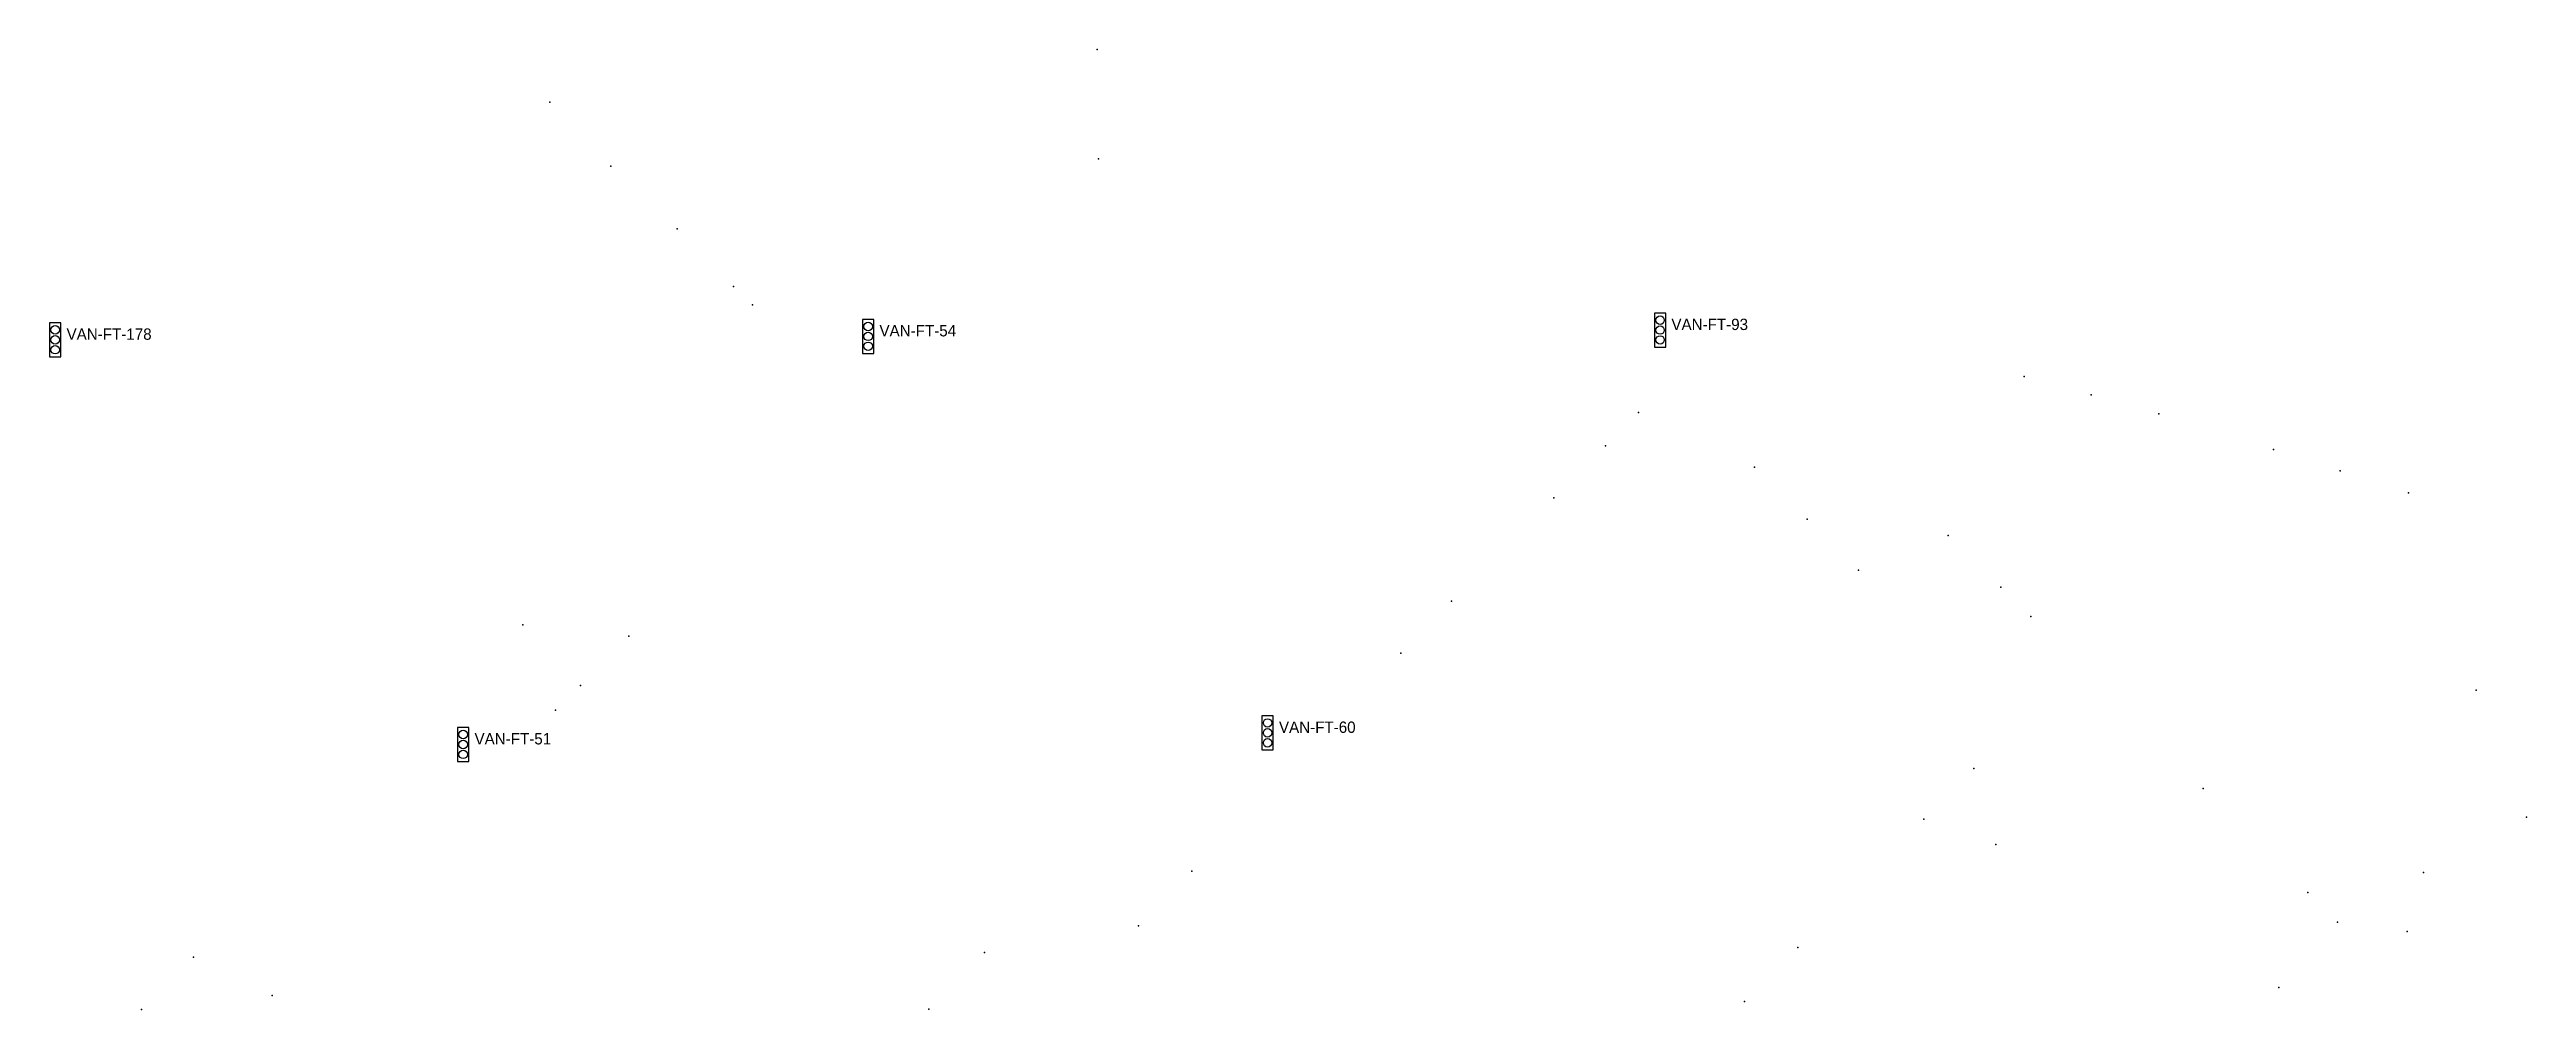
# Model space of a CAD drawing. Header units: inches. Extents: x 486474 to 494239, y 5455982 to 5460069.
# Drawn here: x 491646.7 to 492083.8, y 5458988.9 to 5459158.3 of the extents above; entities that cross this region are included whole.
import ezdxf

# ---------------------------------------------------------------- set-up
doc = ezdxf.new("R2010")
doc.units = ezdxf.units.IN
doc.header["$MEASUREMENT"] = 0
doc.layers.add('Parking Meters', color=10, linetype='Continuous')
doc.layers.add('Traffic Signals', color=10, linetype='Continuous')

msp = doc.modelspace()

# ---------------------------------------------------------------- texts
at = {"layer": 'Traffic Signals', "color": 1}
for s, p in [('VAN-FT-178', (491649.74, 5459107.06)), ('VAN-FT-54', (491793.19, 5459107.66)), ('VAN-FT-93', (491932.94, 5459108.78)), ('VAN-FT-60', (491863.69, 5459037.7)), ('VAN-FT-51', (491721.73, 5459035.66))]:
    msp.add_text(s, height=2, dxfattribs=at).set_placement(p)

# ---------------------------------------------------------------- linework, layer by layer
at = {"layer": 'Parking Meters', "color": 7}
for p in [(491831.62, 5459158.27), (491831.62, 5459158.27), (491735.02, 5459149), (491735.02, 5459149), (491831.83, 5459138.97), (491831.83, 5459138.97), (491745.78, 5459137.69), (491745.78, 5459137.69), (491757.51, 5459126.65), (491757.51, 5459126.65), (491767.43, 5459116.46), (491770.78, 5459113.25), (491995.19, 5459100.59), (492006.99, 5459097.32), (492006.99, 5459097.32), (491927.15, 5459094.22), (492018.93, 5459093.98), (492018.93, 5459093.98), (491921.32, 5459088.33), (491921.32, 5459088.33), (492039.2, 5459087.68), (491947.63, 5459084.59), (491947.63, 5459084.59), (492050.97, 5459083.95), (492050.97, 5459083.95), (491912.21, 5459079.17), (491912.21, 5459079.17), (492062.99, 5459080.05), (492062.99, 5459080.05), (491956.88, 5459075.4), (491956.88, 5459075.4), (491981.79, 5459072.54), (491981.79, 5459072.54), (491965.95, 5459066.43), (491965.95, 5459066.43), (491894.16, 5459060.95), (491894.16, 5459060.95), (491991.05, 5459063.42), (491991.05, 5459063.42), (491730.28, 5459056.74), (491730.28, 5459056.74), (491996.34, 5459058.21), (491748.99, 5459054.75), (491885.18, 5459051.78), (491885.18, 5459051.78), (491740.42, 5459046.07), (491740.42, 5459046.07), (492074.92, 5459045.26), (492074.92, 5459045.26), (491736.05, 5459041.68), (491986.33, 5459031.4), (492026.79, 5459027.86), (492026.79, 5459027.86), (491977.47, 5459022.48), (491977.47, 5459022.48), (492083.82, 5459022.85), (492083.82, 5459022.85), (491990.19, 5459018.02), (491990.19, 5459018.02), (491848.29, 5459013.29), (491848.29, 5459013.29), (492065.65, 5459013.06), (492065.65, 5459013.06), (492045.23, 5459009.51), (492045.23, 5459009.51), (491838.88, 5459003.68), (491838.88, 5459003.68), (492050.47, 5459004.32), (491811.75, 5458998.97), (491811.75, 5458998.97), (491955.22, 5458999.84), (491955.22, 5458999.84), (492062.79, 5459002.66), (491672.17, 5458998.13), (491672.17, 5458998.13), (491686.01, 5458991.37), (491945.82, 5458990.28), (491945.82, 5458990.28), (492040.12, 5458992.75), (492040.12, 5458992.75), (491662.98, 5458988.9), (491662.98, 5458988.9), (491801.91, 5458988.97), (491801.91, 5458988.97)]:
    msp.add_point(p, dxfattribs=at)
at = {"layer": 'Traffic Signals', "color": 1}
for points in [[(491646.74, 5459104.06), (491648.74, 5459104.06), (491648.74, 5459110.06), (491646.74, 5459110.06)], [(491790.19, 5459104.66), (491792.19, 5459104.66), (491792.19, 5459110.66), (491790.19, 5459110.66)], [(491929.94, 5459105.78), (491931.94, 5459105.78), (491931.94, 5459111.78), (491929.94, 5459111.78)], [(491718.73, 5459032.66), (491720.73, 5459032.66), (491720.73, 5459038.66), (491718.73, 5459038.66)], [(491860.69, 5459034.7), (491862.69, 5459034.7), (491862.69, 5459040.7), (491860.69, 5459040.7)]]:
    msp.add_lwpolyline(points, close=True, dxfattribs=at)
for centre in [(491647.74, 5459108.81), (491791.19, 5459109.41), (491791.19, 5459107.66), (491930.94, 5459110.53), (491930.94, 5459108.78), (491647.74, 5459107.06), (491647.74, 5459105.31), (491791.19, 5459105.91), (491930.94, 5459107.03), (491719.73, 5459037.41), (491861.69, 5459039.45), (491861.69, 5459037.7), (491719.73, 5459035.66), (491719.73, 5459033.91), (491861.69, 5459035.95)]:
    msp.add_circle(centre, 0.75, dxfattribs=at)

msp.set_redraw_order([(e.dxf.handle, doc.entitydb.next_handle()) for e in msp.query("TEXT MTEXT ATTDEF DIMENSION ARC_DIMENSION")])  # texts and dimensions are drawn at this point

doc.saveas('drawing.dxf')
